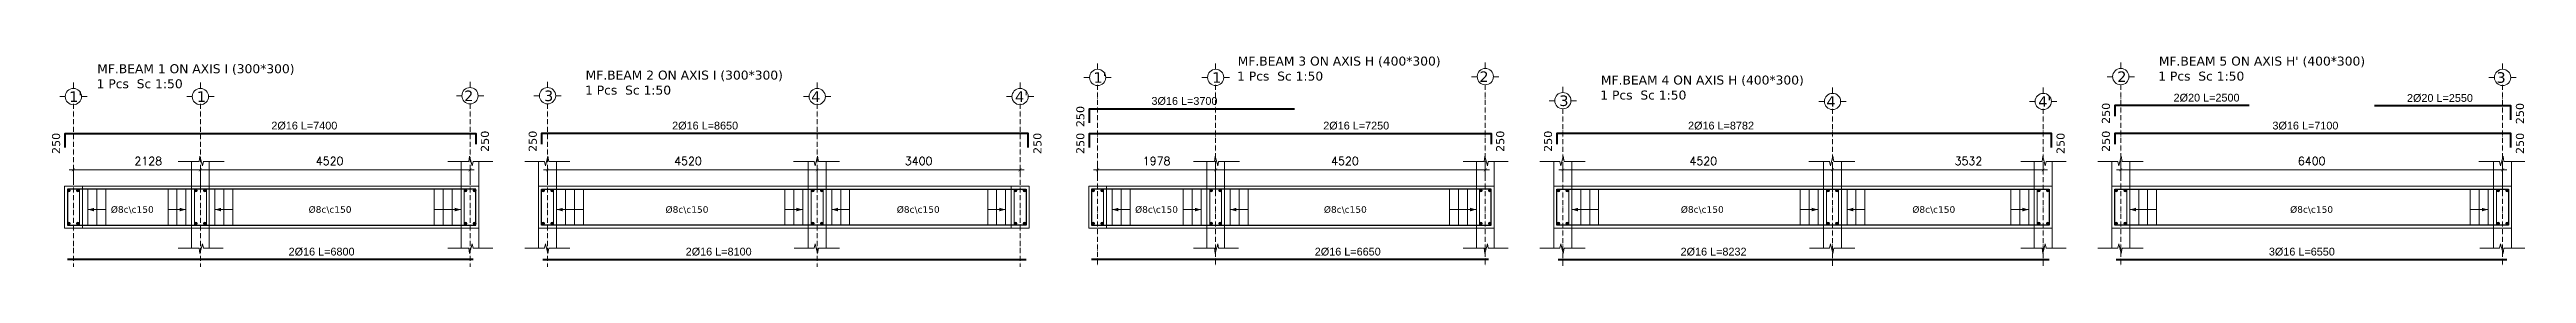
# Model space of a CAD drawing. Header units: inches. Extents: x -17020 to 43805, y -10194 to 123061.
# Drawn here: x 7715 to 11867, y 113911 to 114262 of the extents above; entities that cross this region are included whole.
import ezdxf

# ---------------------------------------------------------------- set-up
doc = ezdxf.new("R2010")
doc.units = ezdxf.units.IN
doc.header["$LTSCALE"] = 0.7
doc.header["$MEASUREMENT"] = 0
doc.linetypes.add('ACAD_ISO10W100', pattern=[18, 12, -3, 0, -3])
doc.layers.get('0').update_dxf_attribs({"lineweight": 13})
doc.layers.get('Defpoints').update_dxf_attribs({"lineweight": 5})
for name, color, linetype, lineweight in [('axis', 254, 'ACAD_ISO10W100', 9), ('BEAM FRAME', 5, 'Continuous', 18), ('COLUMN', 4, 'Continuous', 20), ('elevline', 30, 'Continuous', 20), ('FRAME 070', 5, 'Continuous', 60), ('hatch', 9, 'Continuous', 9), ('renforcment', 141, 'Continuous', 40), ('tex', 3, 'Continuous', 25), ('TEXT', 3, 'Continuous', 25), ('top rein. extension', 50, 'Continuous', 20), ('top renforcment', 7, 'Continuous', 40)]:
    doc.layers.add(name, color=color, linetype=linetype, lineweight=lineweight)
doc.styles.add('100', font='romans.shx', dxfattribs={"height": 13.5})
doc.styles.add('romanc', font='verdana.ttf', dxfattribs={"height": 250})
doc.styles.get("Standard").update_dxf_attribs({"font": 'arial.ttf', "height": 13})
doc.dimstyles.new('100', dxfattribs={"dimtxt": 13.5, "dimasz": 5, "dimexe": 7, "dimexo": 7, "dimgap": 8, "dimtad": 1, "dimdec": 0, "dimlfac": 10, "dimzin": 4, "dimdsep": 46, "dimtxsty": '100', "dimblk": 'ARCHTICK', "dimcen": 0.09, "dimdle": 7, "dimclrd": 1, "dimclre": 8, "dimclrt": 2, "dimadec": 0, "dimazin": 1, "dimtfac": 1, "dimtdec": 0, "dimtix": 1, "dimtofl": 0, "dimtmove": 0, "dimatfit": 3, "dimldrblk": 'ARCHTICK', "dimfxl": 0.18, "dimtolj": 1, "dimtzin": 0, "dimlwd": -1, "dimlwe": -1, "dimarcsym": 0})
doc.dimstyles.get("Standard").update_dxf_attribs({"dimtxt": 13, "dimasz": 5, "dimexe": 0.18, "dimexo": 0.0625, "dimgap": 6, "dimtad": 1, "dimdec": 0, "dimlfac": 10, "dimzin": 0, "dimdsep": 46, "dimtxsty": 'Standard', "dimblk": 'ARCHTICK', "dimcen": 0.09, "dimse1": 1, "dimse2": 1, "dimclrd": 1, "dimclre": 7, "dimclrt": 3, "dimadec": 0, "dimazin": 0, "dimtfac": 1, "dimtdec": 0, "dimtix": 1, "dimtofl": 0, "dimtmove": 0, "dimatfit": 3, "dimldrblk": 'ARCHTICK', "dimfxl": 1, "dimtolj": 1, "dimtzin": 0, "dimarcsym": 0})

msp = doc.modelspace()

# ---------------------------------------------------------------- texts
at = {"layer": 'tex', "style": 'romanc'}
for p in [(7818.14, 114000.85, -33436.19), (8149.66, 114000.85, -33436.19), (8747.96, 114000.85, -33436.19), (9135.53, 114000.85, -33436.19), (9535, 114000.85, -33436.19), (9851.52, 114000.85, -33436.19), (10449.82, 114000.85, -33436.19), (10837.86, 114000.85, -33436.19), (11471.16, 114000.85, -33436.19)]:
    msp.add_text('%%C8c\\c150', height=11, dxfattribs=at).set_placement(p)
at = {"layer": 'TEXT', "style": 'romanc'}
for s, height, p in [('MF.BEAM 3 ON AXIS H (400*300)', 15, (9707.07, 114246.86)), ("MF.BEAM 5 ON AXIS H' (400*300)", 15, (11251.09, 114246.86)), ('1 Pcs  Sc 1:50 ', 15, (7794.32, 114208.98)), ('MF.BEAM 1 ON AXIS I (300*300)', 15, (7795.34, 114234.08)), ('MF.BEAM 2 ON AXIS I (300*300)', 15, (8614.01, 114223.43)), ("1'", 17.6, (9465.23, 114218.11)), ('1', 17.6, (9664.18, 114218.11)), ('1 Pcs  Sc 1:50 ', 15, (9706.05, 114221.76)), ('2', 17.6, (10112.22, 114219.47)), ('MF.BEAM 4 ON AXIS H (400*300)', 15, (10315.87, 114215.2)), ('2', 17.6, (11181.49, 114219.47)), ('1 Pcs  Sc 1:50 ', 15, (11250.07, 114221.76)), ('3', 17.6, (11817.15, 114218.11)), ("1'", 17.6, (7748.37, 114186.14)), ('1', 17.6, (7962.32, 114186.14)), ('2', 17.6, (8410.36, 114187.5)), ('3', 17.6, (8544.41, 114187.5)), ('1 Pcs  Sc 1:50 ', 15, (8612.99, 114198.33)), ('4', 17.6, (8992.07, 114186.14)), ("4'", 17.6, (9333.87, 114186.14)), ('3', 17.6, (10246.27, 114179.28)), ('1 Pcs  Sc 1:50 ', 15, (10314.85, 114190.1)), ('4', 17.6, (10693.93, 114177.92)), ("4'", 17.6, (11048.94, 114177.92))]:
    msp.add_text(s, height=height, dxfattribs=at).set_placement(p)
for p in [(9449.97, 114144.03, -72739.24), (11169.15, 114149.39, -73392.95), (11863.11, 114149.03, -72957.14), (8451.92, 114102.65, -73392.95), (8532.07, 114102.65, -73392.95), (10153.78, 114102.65, -73392.95), (10233.93, 114102.65, -73392.95), (11169.15, 114102.65, -73392.95), (7733.11, 114099.1, -72739.24), (9378.04, 114099.1, -72739.24), (9449.97, 114099.1, -72739.24), (11093.11, 114099.1, -72739.24), (11863.11, 114099.1, -72957.14)]:
    msp.add_text('250', height=13.5, rotation=90, dxfattribs=at).set_placement(p)

# ---------------------------------------------------------------- blocks, each defined once
blk = doc.blocks.new('_ArchTick')
at = {"color": 0, "linetype": 'ByBlock', "lineweight": 0, "const_width": 0.15}
blk.add_lwpolyline([(-0.5, -0.5), (0.5, 0.5)], dxfattribs=at)
blk = doc.blocks.new('*D794')
at = {"color": 1, "transparency": 16777216}
blk.add_line((7961.2, 114072.7), (8427.2, 114072.7), dxfattribs=at)
at = {"color": 8, "transparency": 16777216}
for p, q in [((7968.2, 114036.1), (7968.2, 114079.7)), ((8420.2, 114054.5), (8420.2, 114079.7))]:
    blk.add_line(p, q, dxfattribs=at)
at = {"layer": 'Defpoints', "color": 0, "transparency": 16777216}
for p in [(8420.2, 114072.7), (7968.2, 114029.1), (8420.2, 114047.5)]:
    blk.add_point(p, dxfattribs=at)
at = {"color": 1, "transparency": 16777216, "xscale": 5, "yscale": 5, "zscale": 5, "rotation": 180}
blk.add_blockref('_ArchTick', (7968.2, 114072.7), dxfattribs=at)
at = {"color": 1, "transparency": 16777216, "xscale": 5, "yscale": 5, "zscale": 5}
blk.add_blockref('_ArchTick', (8420.2, 114072.7), dxfattribs=at)
at = {"color": 2, "transparency": 16777216, "insert": (8184.9, 114087.4), "char_height": 13.5, "attachment_point": 5, "style": '100'}
blk.add_mtext('\\A1;4520', dxfattribs=at)
blk = doc.blocks.new('*D795')
at = {"layer": 'Defpoints', "color": 0, "transparency": 16777216}
for p in [(7745.4, 113922.7, -13652.7), (8425.4, 113922.7, -37318.8), (8425.4, 113922.7)]:
    blk.add_point(p, dxfattribs=at)
at = {"layer": 'TEXT', "color": 3, "transparency": 16777216, "insert": (8171.4, 113935.7), "char_height": 13, "attachment_point": 5}
blk.add_mtext('\\A1;2%%C16 L=6800', dxfattribs=at)
blk = doc.blocks.new('*D796')
at = {"layer": 'Defpoints', "color": 0, "transparency": 16777216}
for p in [(7715.4, 114133.3, 264.3), (7715.4, 114133.3), (8455.4, 114133.3, -440.4)]:
    blk.add_point(p, dxfattribs=at)
at = {"layer": 'TEXT', "color": 3, "transparency": 16777216, "insert": (8142.5, 114146.3), "char_height": 13, "attachment_point": 5}
blk.add_mtext('\\A1;2%%C16 L=7400', dxfattribs=at)
blk = doc.blocks.new('*D797')
at = {"color": 1, "transparency": 16777216}
blk.add_line((7975.2, 114072.7), (7748.4, 114072.7), dxfattribs=at)
at = {"color": 8, "transparency": 16777216}
for p, q in [((7755.4, 114054.5), (7755.4, 114079.7)), ((7968.2, 114036.1), (7968.2, 114079.7))]:
    blk.add_line(p, q, dxfattribs=at)
at = {"layer": 'Defpoints', "color": 0, "transparency": 16777216}
for p in [(7755.4, 114072.7), (7755.4, 114047.5), (7968.2, 114029.1)]:
    blk.add_point(p, dxfattribs=at)
at = {"color": 1, "transparency": 16777216, "xscale": 5, "yscale": 5, "zscale": 5, "rotation": 180}
blk.add_blockref('_ArchTick', (7755.4, 114072.7), dxfattribs=at)
at = {"color": 1, "transparency": 16777216, "xscale": 5, "yscale": 5, "zscale": 5}
blk.add_blockref('_ArchTick', (7968.2, 114072.7), dxfattribs=at)
at = {"color": 2, "transparency": 16777216, "insert": (7880.9, 114087.4), "char_height": 13.5, "attachment_point": 5, "style": '100'}
blk.add_mtext('\\A1;2128', dxfattribs=at)
blk = doc.blocks.new('*D798')
at = {"color": 1, "transparency": 16777216}
blk.add_line((9009.2, 114072.7), (8543.2, 114072.7), dxfattribs=at)
at = {"color": 8, "transparency": 16777216}
for p, q in [((8550.2, 114054.5), (8550.2, 114079.7)), ((9002.2, 114036.1), (9002.2, 114079.7))]:
    blk.add_line(p, q, dxfattribs=at)
at = {"layer": 'Defpoints', "color": 0, "transparency": 16777216}
for p in [(8550.2, 114072.7), (8550.2, 114047.5), (9002.2, 114029.1)]:
    blk.add_point(p, dxfattribs=at)
at = {"color": 1, "transparency": 16777216, "xscale": 5, "yscale": 5, "zscale": 5, "rotation": 180}
blk.add_blockref('_ArchTick', (8550.2, 114072.7), dxfattribs=at)
at = {"color": 1, "transparency": 16777216, "xscale": 5, "yscale": 5, "zscale": 5}
blk.add_blockref('_ArchTick', (9002.2, 114072.7), dxfattribs=at)
at = {"color": 2, "transparency": 16777216, "insert": (8785.6, 114087.4), "char_height": 13.5, "attachment_point": 5, "style": '100'}
blk.add_mtext('\\A1;4520', dxfattribs=at)
blk = doc.blocks.new('*D799')
at = {"layer": 'Defpoints', "color": 0, "transparency": 16777216}
for p in [(8542.2, 113922.7, -37318.8), (8542.2, 113922.7), (9352.3, 113922.7, -13652.7)]:
    blk.add_point(p, dxfattribs=at)
at = {"layer": 'TEXT', "color": 3, "transparency": 16777216, "insert": (8837, 113935.7), "char_height": 13, "attachment_point": 5}
blk.add_mtext('\\A1;2%%C16 L=8100', dxfattribs=at)
blk = doc.blocks.new('*D800')
at = {"layer": 'Defpoints', "color": 0, "transparency": 16777216}
for p in [(8516.8, 114133.3, -440.4), (9381.9, 114133.3, 264.3), (9381.9, 114133.3)]:
    blk.add_point(p, dxfattribs=at)
at = {"layer": 'TEXT', "color": 3, "transparency": 16777216, "insert": (8814.3, 114146.3), "char_height": 13, "attachment_point": 5}
blk.add_mtext('\\A1;2%%C16 L=8650', dxfattribs=at)
blk = doc.blocks.new('*D801')
at = {"color": 1, "transparency": 16777216}
blk.add_line((8995.2, 114072.7), (9349.3, 114072.7), dxfattribs=at)
at = {"color": 8, "transparency": 16777216}
for p, q in [((9002.2, 114036.1), (9002.2, 114079.7)), ((9342.3, 114065), (9342.3, 114079.7))]:
    blk.add_line(p, q, dxfattribs=at)
at = {"layer": 'Defpoints', "color": 0, "transparency": 16777216}
for p in [(9342.3, 114072.7), (9342.3, 114058), (9002.2, 114029.1)]:
    blk.add_point(p, dxfattribs=at)
at = {"color": 1, "transparency": 16777216, "xscale": 5, "yscale": 5, "zscale": 5, "rotation": 180}
blk.add_blockref('_ArchTick', (9002.2, 114072.7), dxfattribs=at)
at = {"color": 1, "transparency": 16777216, "xscale": 5, "yscale": 5, "zscale": 5}
blk.add_blockref('_ArchTick', (9342.3, 114072.7), dxfattribs=at)
at = {"color": 2, "transparency": 16777216, "insert": (9172.2, 114087.4), "char_height": 13.5, "attachment_point": 5, "style": '100'}
blk.add_mtext('\\A1;3400', dxfattribs=at)
blk = doc.blocks.new('*D802')
at = {"color": 1, "transparency": 16777216}
blk.add_line((9663.1, 114072.7), (10129.1, 114072.7), dxfattribs=at)
at = {"color": 8, "transparency": 16777216}
for p, q in [((9670.1, 114036.1), (9670.1, 114079.7)), ((10122.1, 114054.5), (10122.1, 114079.7))]:
    blk.add_line(p, q, dxfattribs=at)
at = {"layer": 'Defpoints', "color": 0, "transparency": 16777216}
for p in [(10122.1, 114072.7), (9670.1, 114029.1), (10122.1, 114047.5)]:
    blk.add_point(p, dxfattribs=at)
at = {"color": 1, "transparency": 16777216, "xscale": 5, "yscale": 5, "zscale": 5, "rotation": 180}
blk.add_blockref('_ArchTick', (9670.1, 114072.7), dxfattribs=at)
at = {"color": 1, "transparency": 16777216, "xscale": 5, "yscale": 5, "zscale": 5}
blk.add_blockref('_ArchTick', (10122.1, 114072.7), dxfattribs=at)
at = {"color": 2, "transparency": 16777216, "insert": (9886.8, 114087.4), "char_height": 13.5, "attachment_point": 5, "style": '100'}
blk.add_mtext('\\A1;4520', dxfattribs=at)
blk = doc.blocks.new('*D803')
at = {"layer": 'Defpoints', "color": 0, "transparency": 16777216}
for p in [(9462.3, 113922.7, -13652.7), (10127.3, 113922.7, -37318.8), (10127.3, 113922.7)]:
    blk.add_point(p, dxfattribs=at)
at = {"layer": 'TEXT', "color": 3, "transparency": 16777216, "insert": (9891.5, 113935.7), "char_height": 13, "attachment_point": 5}
blk.add_mtext('\\A1;2%%C16 L=6650', dxfattribs=at)
blk = doc.blocks.new('*D804')
at = {"layer": 'Defpoints', "color": 0, "transparency": 16777216}
for p in [(9432.3, 114133.3, 264.3), (9432.3, 114133.3), (10157.3, 114133.3, -440.4)]:
    blk.add_point(p, dxfattribs=at)
at = {"layer": 'TEXT', "color": 3, "transparency": 16777216, "insert": (9905.7, 114146.3), "char_height": 13, "attachment_point": 5}
blk.add_mtext('\\A1;2%%C16 L=7250', dxfattribs=at)
blk = doc.blocks.new('*D805')
at = {"color": 1, "transparency": 16777216}
blk.add_line((9677.1, 114072.7), (9465.3, 114072.7), dxfattribs=at)
at = {"color": 8, "transparency": 16777216}
for p, q in [((9472.3, 114054.5), (9472.3, 114079.7)), ((9670.1, 114036.1), (9670.1, 114079.7))]:
    blk.add_line(p, q, dxfattribs=at)
at = {"layer": 'Defpoints', "color": 0, "transparency": 16777216}
for p in [(9472.3, 114072.7), (9472.3, 114047.5), (9670.1, 114029.1)]:
    blk.add_point(p, dxfattribs=at)
at = {"color": 1, "transparency": 16777216, "xscale": 5, "yscale": 5, "zscale": 5, "rotation": 180}
blk.add_blockref('_ArchTick', (9472.3, 114072.7), dxfattribs=at)
at = {"color": 1, "transparency": 16777216, "xscale": 5, "yscale": 5, "zscale": 5}
blk.add_blockref('_ArchTick', (9670.1, 114072.7), dxfattribs=at)
at = {"color": 2, "transparency": 16777216, "insert": (9571.2, 114087.4), "char_height": 13.5, "attachment_point": 5, "style": '100'}
blk.add_mtext('\\A1;1978', dxfattribs=at)
blk = doc.blocks.new('*D806')
at = {"color": 1, "transparency": 16777216}
blk.add_line((10711.1, 114072.7), (10245.1, 114072.7), dxfattribs=at)
at = {"color": 8, "transparency": 16777216}
for p, q in [((10252.1, 114054.5), (10252.1, 114079.7)), ((10704.1, 114036.1), (10704.1, 114079.7))]:
    blk.add_line(p, q, dxfattribs=at)
at = {"layer": 'Defpoints', "color": 0, "transparency": 16777216}
for p in [(10252.1, 114072.7), (10252.1, 114047.5), (10704.1, 114029.1)]:
    blk.add_point(p, dxfattribs=at)
at = {"color": 1, "transparency": 16777216, "xscale": 5, "yscale": 5, "zscale": 5, "rotation": 180}
blk.add_blockref('_ArchTick', (10252.1, 114072.7), dxfattribs=at)
at = {"color": 1, "transparency": 16777216, "xscale": 5, "yscale": 5, "zscale": 5}
blk.add_blockref('_ArchTick', (10704.1, 114072.7), dxfattribs=at)
at = {"color": 2, "transparency": 16777216, "insert": (10487.5, 114087.4), "char_height": 13.5, "attachment_point": 5, "style": '100'}
blk.add_mtext('\\A1;4520', dxfattribs=at)
blk = doc.blocks.new('*D807')
at = {"layer": 'Defpoints', "color": 0, "transparency": 16777216}
for p in [(10244.1, 113922.7, -37318.8), (10244.1, 113922.7), (11067.3, 113922.7, -13652.7)]:
    blk.add_point(p, dxfattribs=at)
at = {"layer": 'TEXT', "color": 3, "transparency": 16777216, "insert": (10504.7, 113935.7), "char_height": 13, "attachment_point": 5}
blk.add_mtext('\\A1;2%%C16 L=8232', dxfattribs=at)
blk = doc.blocks.new('*D808')
at = {"layer": 'Defpoints', "color": 0, "transparency": 16777216}
for p in [(10218.7, 114133.3, -440.4), (11096.9, 114133.3, 264.3), (11096.9, 114133.3)]:
    blk.add_point(p, dxfattribs=at)
at = {"layer": 'TEXT', "color": 3, "transparency": 16777216, "insert": (10517.2, 114146.3), "char_height": 13, "attachment_point": 5}
blk.add_mtext('\\A1;2%%C16 L=8782', dxfattribs=at)
blk = doc.blocks.new('*D809')
at = {"color": 1, "transparency": 16777216}
blk.add_line((10697.1, 114072.7), (11064.3, 114072.7), dxfattribs=at)
at = {"color": 8, "transparency": 16777216}
for p, q in [((10704.1, 114036.1), (10704.1, 114079.7)), ((11057.3, 114065), (11057.3, 114079.7))]:
    blk.add_line(p, q, dxfattribs=at)
at = {"layer": 'Defpoints', "color": 0, "transparency": 16777216}
for p in [(11057.3, 114072.7), (11057.3, 114058), (10704.1, 114029.1)]:
    blk.add_point(p, dxfattribs=at)
at = {"color": 1, "transparency": 16777216, "xscale": 5, "yscale": 5, "zscale": 5, "rotation": 180}
blk.add_blockref('_ArchTick', (10704.1, 114072.7), dxfattribs=at)
at = {"color": 1, "transparency": 16777216, "xscale": 5, "yscale": 5, "zscale": 5}
blk.add_blockref('_ArchTick', (11057.3, 114072.7), dxfattribs=at)
at = {"color": 2, "transparency": 16777216, "insert": (10931.9, 114087.4), "char_height": 13.5, "attachment_point": 5, "style": '100'}
blk.add_mtext('\\A1;3532', dxfattribs=at)
blk = doc.blocks.new('*D810')
at = {"color": 1, "transparency": 16777216}
blk.add_line((11834.3, 114072.7), (11180.3, 114072.7), dxfattribs=at)
at = {"color": 8, "transparency": 16777216}
for p, q in [((11187.3, 114054.5), (11187.3, 114079.7)), ((11827.3, 114036.1), (11827.3, 114079.7))]:
    blk.add_line(p, q, dxfattribs=at)
at = {"layer": 'Defpoints', "color": 0, "transparency": 16777216}
for p in [(11187.3, 114072.7), (11187.3, 114047.5), (11827.3, 114029.1)]:
    blk.add_point(p, dxfattribs=at)
at = {"color": 1, "transparency": 16777216, "xscale": 5, "yscale": 5, "zscale": 5, "rotation": 180}
blk.add_blockref('_ArchTick', (11187.3, 114072.7), dxfattribs=at)
at = {"color": 1, "transparency": 16777216, "xscale": 5, "yscale": 5, "zscale": 5}
blk.add_blockref('_ArchTick', (11827.3, 114072.7), dxfattribs=at)
at = {"color": 2, "transparency": 16777216, "insert": (11507.3, 114087.4), "char_height": 13.5, "attachment_point": 5, "style": '100'}
blk.add_mtext('\\A1;6400', dxfattribs=at)
blk = doc.blocks.new('*D811')
at = {"layer": 'Defpoints', "color": 0, "transparency": 16777216}
for p in [(11179.3, 113922.7, -37318.8), (11179.3, 113922.7), (11834.3, 113922.7, -13870.6)]:
    blk.add_point(p, dxfattribs=at)
at = {"layer": 'TEXT', "color": 3, "transparency": 16777216, "insert": (11490.8, 113935.7), "char_height": 13, "attachment_point": 5}
blk.add_mtext('\\A1;3%%C16 L=6550', dxfattribs=at)
blk = doc.blocks.new('*D812')
at = {"layer": 'Defpoints', "color": 0, "transparency": 16777216}
for p in [(11153.9, 114133.3, -440.4), (11863.9, 114133.3, 46.4), (11863.9, 114133.3)]:
    blk.add_point(p, dxfattribs=at)
at = {"layer": 'TEXT', "color": 3, "transparency": 16777216, "insert": (11496.8, 114146.3), "char_height": 13, "attachment_point": 5}
blk.add_mtext('\\A1;3%%C16 L=7100', dxfattribs=at)
blk = doc.blocks.new('*D813')
at = {"layer": 'Defpoints', "color": 0, "transparency": 16777216}
for p in [(11612.3, 114179.5, 136.2), (11867.3, 114179.5, 46.4), (11867.3, 114179.5)]:
    blk.add_point(p, dxfattribs=at)
at = {"layer": 'TEXT', "color": 3, "transparency": 16777216, "insert": (11722.3, 114192.5), "char_height": 13, "attachment_point": 5}
blk.add_mtext('\\A1;2%%C20 L=2550', dxfattribs=at)
blk = doc.blocks.new('*D814')
at = {"layer": 'Defpoints', "color": 0, "transparency": 16777216}
for p in [(11152.3, 114180, -440.4), (11402.3, 114180, -290.9), (11402.3, 114180)]:
    blk.add_point(p, dxfattribs=at)
at = {"layer": 'TEXT', "color": 3, "transparency": 16777216, "insert": (11331.1, 114193), "char_height": 13, "attachment_point": 5}
blk.add_mtext('\\A1;2%%C20 L=2500', dxfattribs=at)
blk = doc.blocks.new('*D815')
at = {"layer": 'Defpoints', "color": 0, "transparency": 16777216}
for p in [(9432.3, 114174.5, 264.3), (9432.3, 114174.5), (9802.3, 114174.5, 136.2)]:
    blk.add_point(p, dxfattribs=at)
at = {"layer": 'TEXT', "color": 3, "transparency": 16777216, "insert": (9617.8, 114187.5), "char_height": 13, "attachment_point": 5}
blk.add_mtext('\\A1;3%%C16 L=3700', dxfattribs=at)

# ---------------------------------------------------------------- dimensions: what is measured, and where the dimension line sits
for base, p1, p2, picture, middle in [((7755.3948, 114072.6746), (7968.2443, 114029.1165), (7755.3948, 114047.4731), '*D797', (7880.8554, 114072.6746)), ((8550.24, 114072.67), (9002.24, 114029.12), (8550.24, 114047.47), '*D798', (8785.59, 114072.67)), ((9472.2541, 114072.6746), (9670.1036, 114029.1165), (9472.2541, 114047.4731), '*D805', (9571.1788, 114072.6746)), ((10252.1, 114072.67), (10704.1, 114029.12), (10252.1, 114047.47), '*D806', (10487.45, 114072.67)), ((11187.32, 114072.67), (11827.32, 114029.12), (11187.32, 114047.47), '*D810', (11507.32, 114072.67))]:
    dim = msp.add_linear_dim(base=base, p1=p1, p2=p2, angle=180, dimstyle='100')
    dim.commit()
    dim.dimension.update_dxf_attribs({"geometry": picture, "text_midpoint": middle, "dimtype": 160})
for base, p1, p2, picture, middle in [((8420.24, 114072.67), (7968.24, 114029.12), (8420.24, 114047.47), '*D794', (8184.9, 114072.67)), ((9342.25, 114072.67), (9002.24, 114029.12), (9342.25, 114057.97), '*D801', (9172.25, 114072.67)), ((10122.1, 114072.67), (9670.1, 114029.12), (10122.1, 114047.47), '*D802', (9886.76, 114072.67)), ((11057.32, 114072.67), (10704.1, 114029.12), (11057.32, 114057.97), '*D809', (10931.86, 114072.67))]:
    dim = msp.add_linear_dim(base=base, p1=p1, p2=p2, dimstyle='100')
    dim.commit()
    dim.dimension.update_dxf_attribs({"geometry": picture, "text_midpoint": middle, "dimtype": 160})
at = {"layer": 'TEXT'}
for base, p1, p2, angle, text, picture, middle in [((9432.25, 114174.47), (9802.25, 114174.47, 136.17), (9432.25, 114174.47, 264.29), 180, '3%%C16 L=<>', '*D815', (9617.84, 114174.47)), ((11402.32, 114179.99), (11152.32, 114179.99, -440.37), (11402.32, 114179.99, -290.89), 0, '2%%C20 L=<>', '*D814', (11331.06, 114179.99)), ((11867.32, 114179.47), (11612.32, 114179.47, 136.17), (11867.32, 114179.47, 46.39), 0, '2%%C20 L=<>', '*D813', (11722.26, 114179.47)), ((7715.3948, 114133.2525), (8455.4443, 114133.2525, -440.3669), (7715.3948, 114133.2525, 264.294), 180, '2%%C16 L=<>', '*D796', (8142.4902, 114133.2525)), ((9381.85, 114133.25), (8516.84, 114133.25, -440.37), (9381.85, 114133.25, 264.29), 0, '2%%C16 L=<>', '*D800', (8814.29, 114133.25)), ((9432.2541, 114133.2525), (10157.3036, 114133.2525, -440.3669), (9432.2541, 114133.2525, 264.294), 180, '2%%C16 L=<>', '*D804', (9905.6512, 114133.2525)), ((11096.92, 114133.25), (10218.7, 114133.25, -440.37), (11096.92, 114133.25, 264.29), 0, '2%%C16 L=<>', '*D808', (10517.15, 114133.25)), ((11863.92, 114133.25), (11153.92, 114133.25, -440.37), (11863.92, 114133.25, 46.39), 0, '3%%C16 L=<>', '*D812', (11496.75, 114133.25)), ((8425.4435, 113922.7231, 12366.9612), (7745.3948, 113922.7231, -1285.7206), (8425.4435, 113922.7231, -24951.8283), 0, '2%%C16 L=<>', '*D795', (8171.4483, 113922.7231, 12366.9612)), ((8542.25, 113922.72, 12366.96), (9352.25, 113922.72, -1285.72), (8542.25, 113922.72, -24951.83), 180, '2%%C16 L=<>', '*D799', (8836.98, 113922.72, 12366.96)), ((10127.3028, 113922.7231, 12366.9612), (9462.2541, 113922.7231, -1285.7206), (10127.3028, 113922.7231, -24951.8283), 0, '2%%C16 L=<>', '*D803', (9891.5042, 113922.7231, 12366.9612)), ((10244.1, 113922.72, 12366.96), (11067.32, 113922.72, -1285.72), (10244.1, 113922.72, -24951.83), 180, '2%%C16 L=<>', '*D807', (10504.74, 113922.72, 12366.96)), ((11179.32, 113922.72, 12366.96), (11834.32, 113922.72, -1503.63), (11179.32, 113922.72, -24951.83), 180, '3%%C16 L=<>', '*D811', (11490.77, 113922.72, 12366.96))]:
    dim = msp.add_linear_dim(base=base, p1=p1, p2=p2, angle=angle, text=text, dimstyle='Standard', override={"dimsd1": 1, "dimsd2": 1, "dimfxl": 0.1, "dimfxlon": 1}, dxfattribs=at)
    dim.commit()
    dim.dimension.update_dxf_attribs({"geometry": picture, "text_midpoint": middle, "dimtype": 161})

# ---------------------------------------------------------------- hatches: boundary and pattern name
at = {"layer": 'elevline'}
for points in [[(7750.15, 114038, 1), (7745.39, 114038, 1)], [(7760.64, 114038, -1), (7765.39, 114038, -1)], [(7963, 114038, 1), (7958.24, 114038, 1)], [(7973.49, 114038, -1), (7978.24, 114038, -1)], [(8415, 114038, 1), (8410.24, 114038, 1)], [(8425.49, 114038, -1), (8430.24, 114038, -1)], [(8545, 114038, 1), (8540.24, 114038, 1)], [(8555.49, 114038, -1), (8560.24, 114038, -1)], [(8997, 114038, 1), (8992.24, 114038, 1)], [(9007.49, 114038, -1), (9012.24, 114038, -1)], [(9337.01, 114038, 1), (9332.25, 114038, 1)], [(9347.5, 114038, -1), (9352.25, 114038, -1)], [(9467.01, 114038, 1), (9462.25, 114038, 1)], [(9477.5, 114038, -1), (9482.25, 114038, -1)], [(9664.86, 114038, 1), (9660.1, 114038, 1)], [(9675.35, 114038, -1), (9680.1, 114038, -1)], [(10116.86, 114038, 1), (10112.1, 114038, 1)], [(10127.35, 114038, -1), (10132.1, 114038, -1)], [(10246.86, 114038, 1), (10242.1, 114038, 1)], [(10257.35, 114038, -1), (10262.1, 114038, -1)], [(10698.86, 114038, 1), (10694.1, 114038, 1)], [(10709.35, 114038, -1), (10714.1, 114038, -1)], [(11052.08, 114038, 1), (11047.32, 114038, 1)], [(11062.57, 114038, -1), (11067.32, 114038, -1)], [(11182.08, 114038, 1), (11177.32, 114038, 1)], [(11192.57, 114038, -1), (11197.32, 114038, -1)], [(11822.08, 114038, 1), (11817.32, 114038, 1)], [(11832.57, 114038, -1), (11837.32, 114038, -1)], [(7750.15, 113982.76, -1), (7745.39, 113982.76, -1)], [(7760.64, 113982.76, 1), (7765.39, 113982.76, 1)], [(7963, 113982.76, -1), (7958.24, 113982.76, -1)], [(7973.49, 113982.76, 1), (7978.24, 113982.76, 1)], [(8415, 113982.76, -1), (8410.24, 113982.76, -1)], [(8425.49, 113982.76, 1), (8430.24, 113982.76, 1)], [(8545, 113982.76, -1), (8540.24, 113982.76, -1)], [(8555.49, 113982.76, 1), (8560.24, 113982.76, 1)], [(8997, 113982.76, -1), (8992.24, 113982.76, -1)], [(9007.49, 113982.76, 1), (9012.24, 113982.76, 1)], [(9337.01, 113982.76, -1), (9332.25, 113982.76, -1)], [(9347.5, 113982.76, 1), (9352.25, 113982.76, 1)], [(9467.01, 113982.76, -1), (9462.25, 113982.76, -1)], [(9477.5, 113982.76, 1), (9482.25, 113982.76, 1)], [(9664.86, 113982.76, -1), (9660.1, 113982.76, -1)], [(9675.35, 113982.76, 1), (9680.1, 113982.76, 1)], [(10116.86, 113982.76, -1), (10112.1, 113982.76, -1)], [(10127.35, 113982.76, 1), (10132.1, 113982.76, 1)], [(10246.86, 113982.76, -1), (10242.1, 113982.76, -1)], [(10257.35, 113982.76, 1), (10262.1, 113982.76, 1)], [(10698.86, 113982.76, -1), (10694.1, 113982.76, -1)], [(10709.35, 113982.76, 1), (10714.1, 113982.76, 1)], [(11052.08, 113982.76, -1), (11047.32, 113982.76, -1)], [(11062.57, 113982.76, 1), (11067.32, 113982.76, 1)], [(11182.08, 113982.76, -1), (11177.32, 113982.76, -1)], [(11192.57, 113982.76, 1), (11197.32, 113982.76, 1)], [(11822.08, 113982.76, -1), (11817.32, 113982.76, -1)], [(11832.57, 113982.76, 1), (11837.32, 113982.76, 1)]]:
    msp.add_hatch(color=256, dxfattribs=at).paths.add_polyline_path(points)

# ---------------------------------------------------------------- linework, layer by layer
at = {"layer": 'axis'}
for p, q in [((7755.39, 114182.81), (7755.39, 113910.64)), ((7755.39, 114182.81), (7755.39, 113910.64)), ((7968.24, 114182.81), (7968.24, 113910.64)), ((8420.24, 114182.81), (8420.24, 113910.64)), ((8550.24, 114182.81), (8550.24, 113910.64)), ((9002.24, 114182.81), (9002.24, 113910.64)), ((9342.25, 114182.81), (9342.25, 113910.64)), ((9342.25, 114182.81), (9342.25, 113910.64)), ((9472.25, 114214.77), (9472.25, 113910.64)), ((9472.25, 114214.77), (9472.25, 113910.64)), ((9670.1, 114214.77), (9670.1, 113910.64)), ((10122.1, 114214.77), (10122.1, 113910.64)), ((11187.32, 114214.77), (11187.32, 113910.64)), ((11827.32, 114214.77), (11827.32, 113910.64)), ((10252.1, 114174.58), (10252.1, 113910.64)), ((10704.1, 114174.58), (10704.1, 113910.64)), ((11057.32, 114174.58), (11057.32, 113910.64)), ((11057.32, 114174.58), (11057.32, 113910.64))]:
    msp.add_line(p, q, dxfattribs=at)
at = {"layer": 'BEAM FRAME', "elevation": 217.91}
for points in [[(7740.39, 113975.38), (8435.24, 113975.38), (8435.24, 114045.38), (7740.39, 114045.38)], [(9357.25, 113975.38), (8535.24, 113975.38), (8535.24, 114045.38), (9357.25, 114045.38)], [(9457.25, 113975.38), (10137.1, 113975.38), (10137.1, 114045.38), (9457.25, 114045.38)], [(11072.32, 113975.38), (10237.1, 113975.38), (10237.1, 114045.38), (11072.32, 114045.38)], [(11842.32, 113975.38), (11172.32, 113975.38), (11172.32, 114045.38), (11842.32, 114045.38)]]:
    msp.add_lwpolyline(points, close=True, dxfattribs=at)
at = {"layer": 'COLUMN', "lineweight": 20}
for p, q in [((7953.24, 114086.3, 217.91), (7953.24, 114045.38, 217.91)), ((7983.24, 114086.3, 217.91), (7983.24, 114045.38, 217.91)), ((8405.24, 114086.3, 217.91), (8405.24, 114045.38, 217.91)), ((8435.24, 114086.3, 217.91), (8435.24, 114045.38, 217.91)), ((8535.24, 114086.3, 217.91), (8535.24, 114045.38, 217.91)), ((8565.24, 114086.3, 217.91), (8565.24, 114045.38, 217.91)), ((8987.24, 114086.3, 217.91), (8987.24, 114045.38, 217.91)), ((9017.24, 114086.3, 217.91), (9017.24, 114045.38, 217.91)), ((9655.1, 114086.3, 217.91), (9655.1, 114045.38, 217.91)), ((9685.1, 114086.3, 217.91), (9685.1, 114045.38, 217.91)), ((10107.1, 114086.3, 217.91), (10107.1, 114045.38, 217.91)), ((10137.1, 114086.3, 217.91), (10137.1, 114045.38, 217.91)), ((10237.1, 114086.3, 217.91), (10237.1, 114045.38, 217.91)), ((10267.1, 114086.3, 217.91), (10267.1, 114045.38, 217.91)), ((10689.1, 114086.3, 217.91), (10689.1, 114045.38, 217.91)), ((10719.1, 114086.3, 217.91), (10719.1, 114045.38, 217.91)), ((11042.32, 114086.3, 217.91), (11042.32, 114045.38, 217.91)), ((11072.32, 114086.3, 217.91), (11072.32, 114045.38, 217.91)), ((11172.32, 114086.3, 217.91), (11172.32, 114045.38, 217.91)), ((11202.32, 114086.3, 217.91), (11202.32, 114045.38, 217.91)), ((11812.32, 114086.3, 217.91), (11812.32, 114045.38, 217.91)), ((11842.32, 114086.3, 217.91), (11842.32, 114045.38, 217.91)), ((7953.24, 113941.95, 217.91), (7953.24, 113975.38, 217.91)), ((7983.24, 113941.95, 217.91), (7983.24, 113975.38, 217.91)), ((8405.24, 113941.95, 217.91), (8405.24, 113975.38, 217.91)), ((8435.24, 113941.95, 217.91), (8435.24, 113975.38, 217.91)), ((8535.24, 113941.95, 217.91), (8535.24, 113975.38, 217.91)), ((8565.24, 113941.95, 217.91), (8565.24, 113975.38, 217.91)), ((8987.24, 113941.95, 217.91), (8987.24, 113975.38, 217.91)), ((9017.24, 113941.95, 217.91), (9017.24, 113975.38, 217.91)), ((9655.1, 113941.95, 217.91), (9655.1, 113975.38, 217.91)), ((9685.1, 113941.95, 217.91), (9685.1, 113975.38, 217.91)), ((10107.1, 113941.95, 217.91), (10107.1, 113975.38, 217.91)), ((10137.1, 113941.95, 217.91), (10137.1, 113975.38, 217.91)), ((10237.1, 113941.95, 217.91), (10237.1, 113975.38, 217.91)), ((10267.1, 113941.95, 217.91), (10267.1, 113975.38, 217.91)), ((10689.1, 113941.95, 217.91), (10689.1, 113975.38, 217.91)), ((10719.1, 113941.95, 217.91), (10719.1, 113975.38, 217.91)), ((11042.32, 113941.95, 217.91), (11042.32, 113975.38, 217.91)), ((11072.32, 113941.95, 217.91), (11072.32, 113975.38, 217.91)), ((11172.32, 113941.95, 217.91), (11172.32, 113975.38, 217.91)), ((11202.32, 113941.95, 217.91), (11202.32, 113975.38, 217.91)), ((11812.32, 113941.95, 217.91), (11812.32, 113975.38, 217.91)), ((11842.32, 113941.95, 217.91), (11842.32, 113975.38, 217.91))]:
    msp.add_line(p, q, dxfattribs=at)
at = {"layer": 'elevline'}
for p, q in [((7779.71, 113980.38), (7779.71, 114040.38)), ((7794.67, 113980.38), (7794.67, 114040.38)), ((7809.67, 113980.38), (7809.67, 114040.38)), ((7913.97, 113980.38), (7913.97, 114040.38)), ((7928.97, 113980.38), (7928.97, 114040.38)), ((7943.93, 113980.38), (7943.93, 114040.38)), ((7992.56, 113980.38), (7992.56, 114040.38)), ((8007.52, 113980.38), (8007.52, 114040.38)), ((8022.52, 113980.38), (8022.52, 114040.38)), ((8360.24, 113980.38), (8360.24, 114040.38)), ((8375.24, 113980.38), (8375.24, 114040.38)), ((8390.24, 113980.38), (8390.24, 114040.38)), ((8580.24, 113980.38), (8580.24, 114040.38)), ((8595.24, 113980.38), (8595.24, 114040.38)), ((8610.24, 113980.38), (8610.24, 114040.38)), ((8947.97, 113980.38), (8947.97, 114040.38)), ((8962.97, 113980.38), (8962.97, 114040.38)), ((8977.93, 113980.38), (8977.93, 114040.38)), ((9026.56, 113980.38), (9026.56, 114040.38)), ((9041.52, 113980.38), (9041.52, 114040.38)), ((9056.52, 113980.38), (9056.52, 114040.38)), ((9287.98, 113980.38), (9287.98, 114040.38)), ((9302.98, 113980.38), (9302.98, 114040.38)), ((9317.94, 113980.38), (9317.94, 114040.38)), ((9496.57, 113980.38), (9496.57, 114040.38)), ((9511.53, 113980.38), (9511.53, 114040.38)), ((9526.53, 113980.38), (9526.53, 114040.38)), ((9615.83, 113980.38), (9615.83, 114040.38)), ((9630.83, 113980.38), (9630.83, 114040.38)), ((9645.79, 113980.38), (9645.79, 114040.38)), ((9694.42, 113980.38), (9694.42, 114040.38)), ((9709.37, 113980.38), (9709.37, 114040.38)), ((9724.37, 113980.38), (9724.37, 114040.38)), ((10062.1, 113980.38), (10062.1, 114040.38)), ((10077.1, 113980.38), (10077.1, 114040.38)), ((10092.1, 113980.38), (10092.1, 114040.38)), ((10282.1, 113980.38), (10282.1, 114040.38)), ((10297.1, 113980.38), (10297.1, 114040.38)), ((10312.1, 113980.38), (10312.1, 114040.38)), ((10649.83, 113980.38), (10649.83, 114040.38)), ((10664.83, 113980.38), (10664.83, 114040.38)), ((10679.79, 113980.38), (10679.79, 114040.38)), ((10728.42, 113980.38), (10728.42, 114040.38)), ((10743.37, 113980.38), (10743.37, 114040.38)), ((10758.37, 113980.38), (10758.37, 114040.38)), ((11003.05, 113980.38), (11003.05, 114040.38)), ((11018.05, 113980.38), (11018.05, 114040.38)), ((11033.01, 113980.38), (11033.01, 114040.38)), ((11217.32, 113980.38), (11217.32, 114040.38)), ((11232.32, 113980.38), (11232.32, 114040.38)), ((11247.32, 113980.38), (11247.32, 114040.38)), ((11773.05, 113980.38), (11773.05, 114040.38)), ((11788.05, 113980.38), (11788.05, 114040.38)), ((11803.01, 113980.38), (11803.01, 114040.38))]:
    msp.add_line(p, q, dxfattribs=at)
for centre in [(7747.77, 114038), (7763.02, 114038), (7960.62, 114038), (7975.87, 114038), (8412.62, 114038), (8427.87, 114038), (8542.62, 114038), (8557.87, 114038), (8994.62, 114038), (9009.87, 114038), (9334.63, 114038), (9349.88, 114038), (9464.63, 114038), (9479.88, 114038), (9662.48, 114038), (9677.72, 114038), (10114.48, 114038), (10129.72, 114038), (10244.48, 114038), (10259.72, 114038), (10696.48, 114038), (10711.72, 114038), (11049.7, 114038), (11064.95, 114038), (11179.7, 114038), (11194.95, 114038), (11819.7, 114038), (11834.95, 114038), (7747.77, 113982.76), (7763.02, 113982.76), (7960.62, 113982.76), (7975.87, 113982.76), (8412.62, 113982.76), (8427.87, 113982.76), (8542.62, 113982.76), (8557.87, 113982.76), (8994.62, 113982.76), (9009.87, 113982.76), (9334.63, 113982.76), (9349.88, 113982.76), (9464.63, 113982.76), (9479.88, 113982.76), (9662.48, 113982.76), (9677.72, 113982.76), (10114.48, 113982.76), (10129.72, 113982.76), (10244.48, 113982.76), (10259.72, 113982.76), (10696.48, 113982.76), (10711.72, 113982.76), (11049.7, 113982.76), (11064.95, 113982.76), (11179.7, 113982.76), (11194.95, 113982.76), (11819.7, 113982.76), (11834.95, 113982.76)]:
    msp.add_circle(centre, 2.38, dxfattribs=at)
at = {"layer": 'FRAME 070', "lineweight": 20}
for p, q in [((7966.21, 114086.3, 217.91), (7967.56, 114095.31, 217.91)), ((7967.56, 114095.31, 217.91), (7971.74, 114079.23, 217.91)), ((8418.21, 114086.3, 217.91), (8419.56, 114095.31, 217.91)), ((8419.56, 114095.31, 217.91), (8423.74, 114079.23, 217.91)), ((8550.93, 114095.31, 217.91), (8546.75, 114079.23, 217.91)), ((8552.28, 114086.3, 217.91), (8550.93, 114095.31, 217.91)), ((9002.93, 114095.31, 217.91), (8998.75, 114079.23, 217.91)), ((9004.28, 114086.3, 217.91), (9002.93, 114095.31, 217.91)), ((9668.07, 114086.3, 217.91), (9669.42, 114095.31, 217.91)), ((9669.42, 114095.31, 217.91), (9673.6, 114079.23, 217.91)), ((10120.07, 114086.3, 217.91), (10121.42, 114095.31, 217.91)), ((10121.42, 114095.31, 217.91), (10125.6, 114079.23, 217.91)), ((10252.79, 114095.31, 217.91), (10248.6, 114079.23, 217.91)), ((10254.14, 114086.3, 217.91), (10252.79, 114095.31, 217.91)), ((10704.79, 114095.31, 217.91), (10700.6, 114079.23, 217.91)), ((10706.14, 114086.3, 217.91), (10704.79, 114095.31, 217.91)), ((11055.29, 114086.3, 217.91), (11056.64, 114095.31, 217.91)), ((11056.64, 114095.31, 217.91), (11060.82, 114079.23, 217.91)), ((11188.01, 114095.31, 217.91), (11183.82, 114079.23, 217.91)), ((11189.36, 114086.3, 217.91), (11188.01, 114095.31, 217.91)), ((11828.01, 114095.31, 217.91), (11823.82, 114079.23, 217.91)), ((11829.36, 114086.3, 217.91), (11828.01, 114095.31, 217.91)), ((7930.85, 114086.3, 217.91), (7966.21, 114086.3, 217.91)), ((7971.74, 114079.23, 217.91), (7973.25, 114086.3, 217.91)), ((7972.77, 114086.3, 217.91), (8008.13, 114086.3, 217.91)), ((8382.85, 114086.3, 217.91), (8418.21, 114086.3, 217.91)), ((8423.74, 114079.23, 217.91), (8425.25, 114086.3, 217.91)), ((8425.25, 114086.3, 217.91), (8458.64, 114086.3, 217.91)), ((8545.24, 114086.3, 217.91), (8511.85, 114086.3, 217.91)), ((8546.75, 114079.23, 217.91), (8545.24, 114086.3, 217.91)), ((8587.63, 114086.3, 217.91), (8552.28, 114086.3, 217.91)), ((8997.72, 114086.3, 217.91), (8962.36, 114086.3, 217.91)), ((8998.75, 114079.23, 217.91), (8997.24, 114086.3, 217.91)), ((9039.63, 114086.3, 217.91), (9004.28, 114086.3, 217.91)), ((9632.71, 114086.3, 217.91), (9668.07, 114086.3, 217.91)), ((9673.6, 114079.23, 217.91), (9675.11, 114086.3, 217.91)), ((9674.63, 114086.3, 217.91), (9709.99, 114086.3, 217.91)), ((10084.71, 114086.3, 217.91), (10120.07, 114086.3, 217.91)), ((10125.6, 114079.23, 217.91), (10127.11, 114086.3, 217.91)), ((10127.11, 114086.3, 217.91), (10160.5, 114086.3, 217.91)), ((10247.1, 114086.3, 217.91), (10213.71, 114086.3, 217.91)), ((10248.6, 114079.23, 217.91), (10247.1, 114086.3, 217.91)), ((10289.49, 114086.3, 217.91), (10254.14, 114086.3, 217.91)), ((10699.58, 114086.3, 217.91), (10664.22, 114086.3, 217.91)), ((10700.6, 114079.23, 217.91), (10699.1, 114086.3, 217.91)), ((10741.49, 114086.3, 217.91), (10706.14, 114086.3, 217.91)), ((11019.93, 114086.3, 217.91), (11055.29, 114086.3, 217.91)), ((11060.82, 114079.23, 217.91), (11062.33, 114086.3, 217.91)), ((11062.33, 114086.3, 217.91), (11095.72, 114086.3, 217.91)), ((11182.32, 114086.3, 217.91), (11148.93, 114086.3, 217.91)), ((11183.82, 114079.23, 217.91), (11182.32, 114086.3, 217.91)), ((11224.71, 114086.3, 217.91), (11189.36, 114086.3, 217.91)), ((11822.8, 114086.3, 217.91), (11787.44, 114086.3, 217.91)), ((11823.82, 114079.23, 217.91), (11822.32, 114086.3, 217.91)), ((11864.71, 114086.3, 217.91), (11829.36, 114086.3, 217.91)), ((7930.85, 113941.95, 217.91), (7966.21, 113941.95, 217.91)), ((7966.21, 113941.95, 217.91), (7967.56, 113932.95, 217.91)), ((7967.56, 113932.95, 217.91), (7971.74, 113949.03, 217.91)), ((7971.74, 113949.03, 217.91), (7973.25, 113941.95, 217.91)), ((7973.25, 113941.95, 217.91), (8006.64, 113941.95, 217.91)), ((8382.85, 113941.95, 217.91), (8418.21, 113941.95, 217.91)), ((8418.21, 113941.95, 217.91), (8419.56, 113932.95, 217.91)), ((8419.56, 113932.95, 217.91), (8423.74, 113949.03, 217.91)), ((8423.74, 113949.03, 217.91), (8425.25, 113941.95, 217.91)), ((8425.25, 113941.95, 217.91), (8458.64, 113941.95, 217.91)), ((8545.24, 113941.95, 217.91), (8511.85, 113941.95, 217.91)), ((8546.75, 113949.03, 217.91), (8545.24, 113941.95, 217.91)), ((8550.93, 113932.95, 217.91), (8546.75, 113949.03, 217.91)), ((8552.28, 113941.95, 217.91), (8550.93, 113932.95, 217.91)), ((8587.63, 113941.95, 217.91), (8552.28, 113941.95, 217.91)), ((8997.24, 113941.95, 217.91), (8963.85, 113941.95, 217.91)), ((8998.75, 113949.03, 217.91), (8997.24, 113941.95, 217.91)), ((9002.93, 113932.95, 217.91), (8998.75, 113949.03, 217.91)), ((9004.28, 113941.95, 217.91), (9002.93, 113932.95, 217.91)), ((9039.63, 113941.95, 217.91), (9004.28, 113941.95, 217.91)), ((9632.71, 113941.95, 217.91), (9668.07, 113941.95, 217.91)), ((9668.07, 113941.95, 217.91), (9669.42, 113932.95, 217.91)), ((9669.42, 113932.95, 217.91), (9673.6, 113949.03, 217.91)), ((9673.6, 113949.03, 217.91), (9675.11, 113941.95, 217.91)), ((9675.11, 113941.95, 217.91), (9708.5, 113941.95, 217.91)), ((10084.71, 113941.95, 217.91), (10120.07, 113941.95, 217.91)), ((10120.07, 113941.95, 217.91), (10121.42, 113932.95, 217.91)), ((10121.42, 113932.95, 217.91), (10125.6, 113949.03, 217.91)), ((10125.6, 113949.03, 217.91), (10127.11, 113941.95, 217.91)), ((10127.11, 113941.95, 217.91), (10160.5, 113941.95, 217.91)), ((10247.1, 113941.95, 217.91), (10213.71, 113941.95, 217.91)), ((10248.6, 113949.03, 217.91), (10247.1, 113941.95, 217.91)), ((10252.79, 113932.95, 217.91), (10248.6, 113949.03, 217.91)), ((10254.14, 113941.95, 217.91), (10252.79, 113932.95, 217.91)), ((10289.49, 113941.95, 217.91), (10254.14, 113941.95, 217.91)), ((10699.1, 113941.95, 217.91), (10665.71, 113941.95, 217.91)), ((10700.6, 113949.03, 217.91), (10699.1, 113941.95, 217.91)), ((10704.79, 113932.95, 217.91), (10700.6, 113949.03, 217.91)), ((10706.14, 113941.95, 217.91), (10704.79, 113932.95, 217.91)), ((10741.49, 113941.95, 217.91), (10706.14, 113941.95, 217.91)), ((11019.93, 113941.95, 217.91), (11055.29, 113941.95, 217.91)), ((11055.29, 113941.95, 217.91), (11056.64, 113932.95, 217.91)), ((11056.64, 113932.95, 217.91), (11060.82, 113949.03, 217.91)), ((11060.82, 113949.03, 217.91), (11062.33, 113941.95, 217.91)), ((11062.33, 113941.95, 217.91), (11095.72, 113941.95, 217.91)), ((11182.32, 113941.95, 217.91), (11148.93, 113941.95, 217.91)), ((11183.82, 113949.03, 217.91), (11182.32, 113941.95, 217.91)), ((11188.01, 113932.95, 217.91), (11183.82, 113949.03, 217.91)), ((11189.36, 113941.95, 217.91), (11188.01, 113932.95, 217.91)), ((11224.71, 113941.95, 217.91), (11189.36, 113941.95, 217.91)), ((11822.32, 113941.95, 217.91), (11788.93, 113941.95, 217.91)), ((11823.82, 113949.03, 217.91), (11822.32, 113941.95, 217.91)), ((11828.01, 113932.95, 217.91), (11823.82, 113949.03, 217.91)), ((11829.36, 113941.95, 217.91), (11828.01, 113932.95, 217.91)), ((11864.71, 113941.95, 217.91), (11829.36, 113941.95, 217.91))]:
    msp.add_line(p, q, dxfattribs=at)
at = {"layer": 'FRAME 070', "lineweight": 15}
for points in [[(7740.39, 113975.38), (7770.39, 113975.38), (7770.39, 114045.38), (7740.39, 114045.38)], [(7953.24, 113975.38), (7983.24, 113975.38), (7983.24, 114045.38), (7953.24, 114045.38)], [(8405.24, 113975.38), (8435.24, 113975.38), (8435.24, 114045.38), (8405.24, 114045.38)], [(8565.24, 113975.38), (8535.24, 113975.38), (8535.24, 114045.38), (8565.24, 114045.38)], [(9017.24, 113975.38), (8987.24, 113975.38), (8987.24, 114045.38), (9017.24, 114045.38)], [(9357.25, 113975.38), (9327.25, 113975.38), (9327.25, 114045.38), (9357.25, 114045.38)], [(9457.25, 113975.38), (9487.25, 113975.38), (9487.25, 114045.38), (9457.25, 114045.38)], [(9655.1, 113975.38), (9685.1, 113975.38), (9685.1, 114045.38), (9655.1, 114045.38)], [(10107.1, 113975.38), (10137.1, 113975.38), (10137.1, 114045.38), (10107.1, 114045.38)], [(10267.1, 113975.38), (10237.1, 113975.38), (10237.1, 114045.38), (10267.1, 114045.38)], [(10719.1, 113975.38), (10689.1, 113975.38), (10689.1, 114045.38), (10719.1, 114045.38)], [(11072.32, 113975.38), (11042.32, 113975.38), (11042.32, 114045.38), (11072.32, 114045.38)], [(11202.32, 113975.38), (11172.32, 113975.38), (11172.32, 114045.38), (11202.32, 114045.38)], [(11842.32, 113975.38), (11812.32, 113975.38), (11812.32, 114045.38), (11842.32, 114045.38)]]:
    msp.add_lwpolyline(points, close=True, dxfattribs=at)
at = {"layer": 'hatch'}
for p, q in [((8420.24, 114219.78), (8420.24, 114210.05)), ((8550.24, 114219.78), (8550.24, 114210.05)), ((9449.33, 114226.91), (9459.06, 114226.91)), ((9472.25, 114250.39), (9472.25, 114240.65)), ((9495.18, 114226.91), (9485.44, 114226.91)), ((9647.18, 114226.91), (9656.91, 114226.91)), ((9670.1, 114250.39), (9670.1, 114240.65)), ((9693.03, 114226.91), (9683.29, 114226.91)), ((10099.18, 114228.27), (10108.91, 114228.27)), ((10122.1, 114251.75), (10122.1, 114242.01)), ((10145.03, 114228.27), (10135.29, 114228.27)), ((11164.4, 114228.27), (11174.13, 114228.27)), ((11187.32, 114251.75), (11187.32, 114242.01)), ((11210.25, 114228.27), (11200.51, 114228.27)), ((11804.4, 114226.91), (11814.13, 114226.91)), ((11827.32, 114250.39), (11827.32, 114240.65)), ((11850.25, 114226.91), (11840.51, 114226.91)), ((7732.47, 114194.94), (7742.21, 114194.94)), ((7755.39, 114218.42), (7755.39, 114208.68)), ((7778.32, 114194.94), (7768.58, 114194.94)), ((7945.32, 114194.94), (7955.06, 114194.94)), ((7968.24, 114218.42), (7968.24, 114208.68)), ((7991.17, 114194.94), (7981.43, 114194.94)), ((8397.32, 114196.3), (8407.06, 114196.3)), ((8443.17, 114196.3), (8433.43, 114196.3)), ((8527.32, 114196.3), (8537.06, 114196.3)), ((8573.17, 114196.3), (8563.43, 114196.3)), ((8979.32, 114194.94), (8989.06, 114194.94)), ((9002.24, 114218.42), (9002.24, 114208.68)), ((9025.17, 114194.94), (9015.43, 114194.94)), ((9319.33, 114194.94), (9329.06, 114194.94)), ((9342.25, 114218.42), (9342.25, 114208.68)), ((9365.18, 114194.94), (9355.44, 114194.94)), ((10229.18, 114188.08), (10238.91, 114188.08)), ((10252.1, 114211.55), (10252.1, 114201.82)), ((10275.03, 114188.08), (10265.29, 114188.08)), ((10681.18, 114186.71), (10690.91, 114186.71)), ((10704.1, 114210.19), (10704.1, 114200.46)), ((10727.03, 114186.71), (10717.29, 114186.71)), ((11034.4, 114186.71), (11044.13, 114186.71)), ((11057.32, 114210.19), (11057.32, 114200.46)), ((11080.25, 114186.71), (11070.51, 114186.71))]:
    msp.add_line(p, q, dxfattribs=at)
for centre in [(9472.25, 114227.03), (9670.1, 114227.03), (10122.1, 114228.39), (11187.32, 114228.39), (11827.32, 114227.03), (7755.39, 114195.06), (7968.24, 114195.06), (8420.24, 114196.43), (8550.24, 114196.43), (9002.24, 114195.06), (9342.25, 114195.06), (10252.1, 114188.2), (10704.1, 114186.84), (11057.32, 114186.84)]:
    msp.add_circle(centre, 13.62, dxfattribs=at)
at = {"layer": 'renforcment', "lineweight": -2, "elevation": 217.91}
for points in [[(7745.39, 113980.38), (8430.24, 113980.38), (8430.24, 114040.38), (7745.39, 114040.38)], [(9352.25, 113980.38), (8540.24, 113980.38), (8540.24, 114040.38), (9352.25, 114040.38)], [(9462.25, 113980.38), (10132.1, 113980.38), (10132.1, 114040.38), (9462.25, 114040.38)], [(11067.32, 113980.38), (10242.1, 113980.38), (10242.1, 114040.38), (11067.32, 114040.38)], [(11837.32, 113980.38), (11177.32, 113980.38), (11177.32, 114040.38), (11837.32, 114040.38)]]:
    msp.add_lwpolyline(points, close=True, dxfattribs=at)
at = {"layer": 'top rein. extension'}
for p, q in [((7779.71, 114006.22), (7809.67, 114006.22)), ((7943.93, 114006.22), (7913.97, 114006.22)), ((7992.56, 114006.22), (8022.52, 114006.22)), ((8405.2, 114006.22), (8360.24, 114006.22)), ((8565.28, 114006.22), (8610.24, 114006.22)), ((8977.93, 114006.22), (8947.97, 114006.22)), ((9026.56, 114006.22), (9056.52, 114006.22)), ((9317.94, 114006.22), (9287.98, 114006.22)), ((9496.57, 114006.22), (9526.53, 114006.22)), ((9645.79, 114006.22), (9615.83, 114006.22)), ((9694.42, 114006.22), (9724.37, 114006.22)), ((10107.06, 114006.22), (10062.1, 114006.22)), ((10267.14, 114006.22), (10312.1, 114006.22)), ((10679.79, 114006.22), (10649.83, 114006.22)), ((10728.42, 114006.22), (10758.37, 114006.22)), ((11033.01, 114006.22), (11003.05, 114006.22)), ((11202.36, 114006.22), (11247.32, 114006.22)), ((11803.01, 114006.22), (11773.05, 114006.22))]:
    msp.add_line(p, q, dxfattribs=at)
for points in [[(7790.18, 114009.22), (7780.05, 114006.22), (7790.18, 114003.22)], [(7933.46, 114009.22), (7943.58, 114006.22), (7933.46, 114003.22)], [(8003.03, 114009.22), (7992.9, 114006.22), (8003.03, 114003.22)], [(8394.73, 114009.22), (8404.86, 114006.22), (8394.73, 114003.22)], [(8575.76, 114009.22), (8565.63, 114006.22), (8575.76, 114003.22)], [(8967.46, 114009.22), (8977.58, 114006.22), (8967.46, 114003.22)], [(9037.03, 114009.22), (9026.9, 114006.22), (9037.03, 114003.22)], [(9307.47, 114009.22), (9317.59, 114006.22), (9307.47, 114003.22)], [(9507.04, 114009.22), (9496.91, 114006.22), (9507.04, 114003.22)], [(9635.32, 114009.22), (9645.44, 114006.22), (9635.32, 114003.22)], [(9704.89, 114009.22), (9694.76, 114006.22), (9704.89, 114003.22)], [(10096.59, 114009.22), (10106.72, 114006.22), (10096.59, 114003.22)], [(10277.62, 114009.22), (10267.49, 114006.22), (10277.62, 114003.22)], [(10669.32, 114009.22), (10679.44, 114006.22), (10669.32, 114003.22)], [(10738.89, 114009.22), (10728.76, 114006.22), (10738.89, 114003.22)], [(11022.54, 114009.22), (11032.66, 114006.22), (11022.54, 114003.22)], [(11212.84, 114009.22), (11202.71, 114006.22), (11212.84, 114003.22)], [(11792.54, 114009.22), (11802.66, 114006.22), (11792.54, 114003.22)]]:
    msp.add_solid(points, dxfattribs=at)
at = {"layer": 'top renforcment'}
for p, q in [((8425.44, 113922.72, -217.91), (7745.39, 113922.72)), ((8542.24, 113922.72, -217.91), (9352.25, 113922.72)), ((10127.3, 113922.72, -217.91), (9462.25, 113922.72)), ((10244.1, 113922.72, -217.91), (11067.32, 113922.72)), ((11179.32, 113922.72, -217.91), (11834.32, 113922.72, -217.91))]:
    msp.add_line(p, q, dxfattribs=at)
for points in [[(11402.32, 114179.99), (11177.32, 114179.99), (11177.32, 114162.1)], [(11841.02, 114156.2), (11841.02, 114179.47), (11612.32, 114179.47)], [(9458.55, 114151.2), (9458.55, 114174.47), (9802.25, 114174.47)], [(7741.69, 114109.98), (7741.69, 114133.25), (8430.24, 114133.25), (8430.24, 114115.36)], [(9355.95, 114109.98), (9355.95, 114133.25), (8540.24, 114133.25), (8540.24, 114115.36)], [(9458.55, 114109.98), (9458.55, 114133.25), (10132.1, 114133.25), (10132.1, 114115.36)], [(11071.02, 114109.98), (11071.02, 114133.25), (10242.1, 114133.25), (10242.1, 114115.36)], [(11841.02, 114109.98), (11841.02, 114133.25), (11177.32, 114133.25), (11177.32, 114115.36)]]:
    msp.add_lwpolyline(points, dxfattribs=at)
at = {"layer": 'top renforcment', "lineweight": 15}
for points in [[(7745.39, 113980.38), (7765.39, 113980.38), (7765.39, 114040.38), (7745.39, 114040.38)], [(7958.24, 113980.38), (7978.24, 113980.38), (7978.24, 114040.38), (7958.24, 114040.38)], [(8410.24, 113980.38), (8430.24, 113980.38), (8430.24, 114040.38), (8410.24, 114040.38)], [(8560.24, 113980.38), (8540.24, 113980.38), (8540.24, 114040.38), (8560.24, 114040.38)], [(9012.24, 113980.38), (8992.24, 113980.38), (8992.24, 114040.38), (9012.24, 114040.38)], [(9352.25, 113980.38), (9332.25, 113980.38), (9332.25, 114040.38), (9352.25, 114040.38)], [(9462.25, 113980.38), (9482.25, 113980.38), (9482.25, 114040.38), (9462.25, 114040.38)], [(9660.1, 113980.38), (9680.1, 113980.38), (9680.1, 114040.38), (9660.1, 114040.38)], [(10112.1, 113980.38), (10132.1, 113980.38), (10132.1, 114040.38), (10112.1, 114040.38)], [(10262.1, 113980.38), (10242.1, 113980.38), (10242.1, 114040.38), (10262.1, 114040.38)], [(10714.1, 113980.38), (10694.1, 113980.38), (10694.1, 114040.38), (10714.1, 114040.38)], [(11067.32, 113980.38), (11047.32, 113980.38), (11047.32, 114040.38), (11067.32, 114040.38)], [(11197.32, 113980.38), (11177.32, 113980.38), (11177.32, 114040.38), (11197.32, 114040.38)], [(11837.32, 113980.38), (11817.32, 113980.38), (11817.32, 114040.38), (11837.32, 114040.38)]]:
    msp.add_lwpolyline(points, close=True, dxfattribs=at)

msp.set_redraw_order([(e.dxf.handle, doc.entitydb.next_handle()) for e in msp.query("TEXT MTEXT ATTDEF DIMENSION ARC_DIMENSION")])  # texts and dimensions are drawn at this point

doc.saveas('drawing.dxf')
